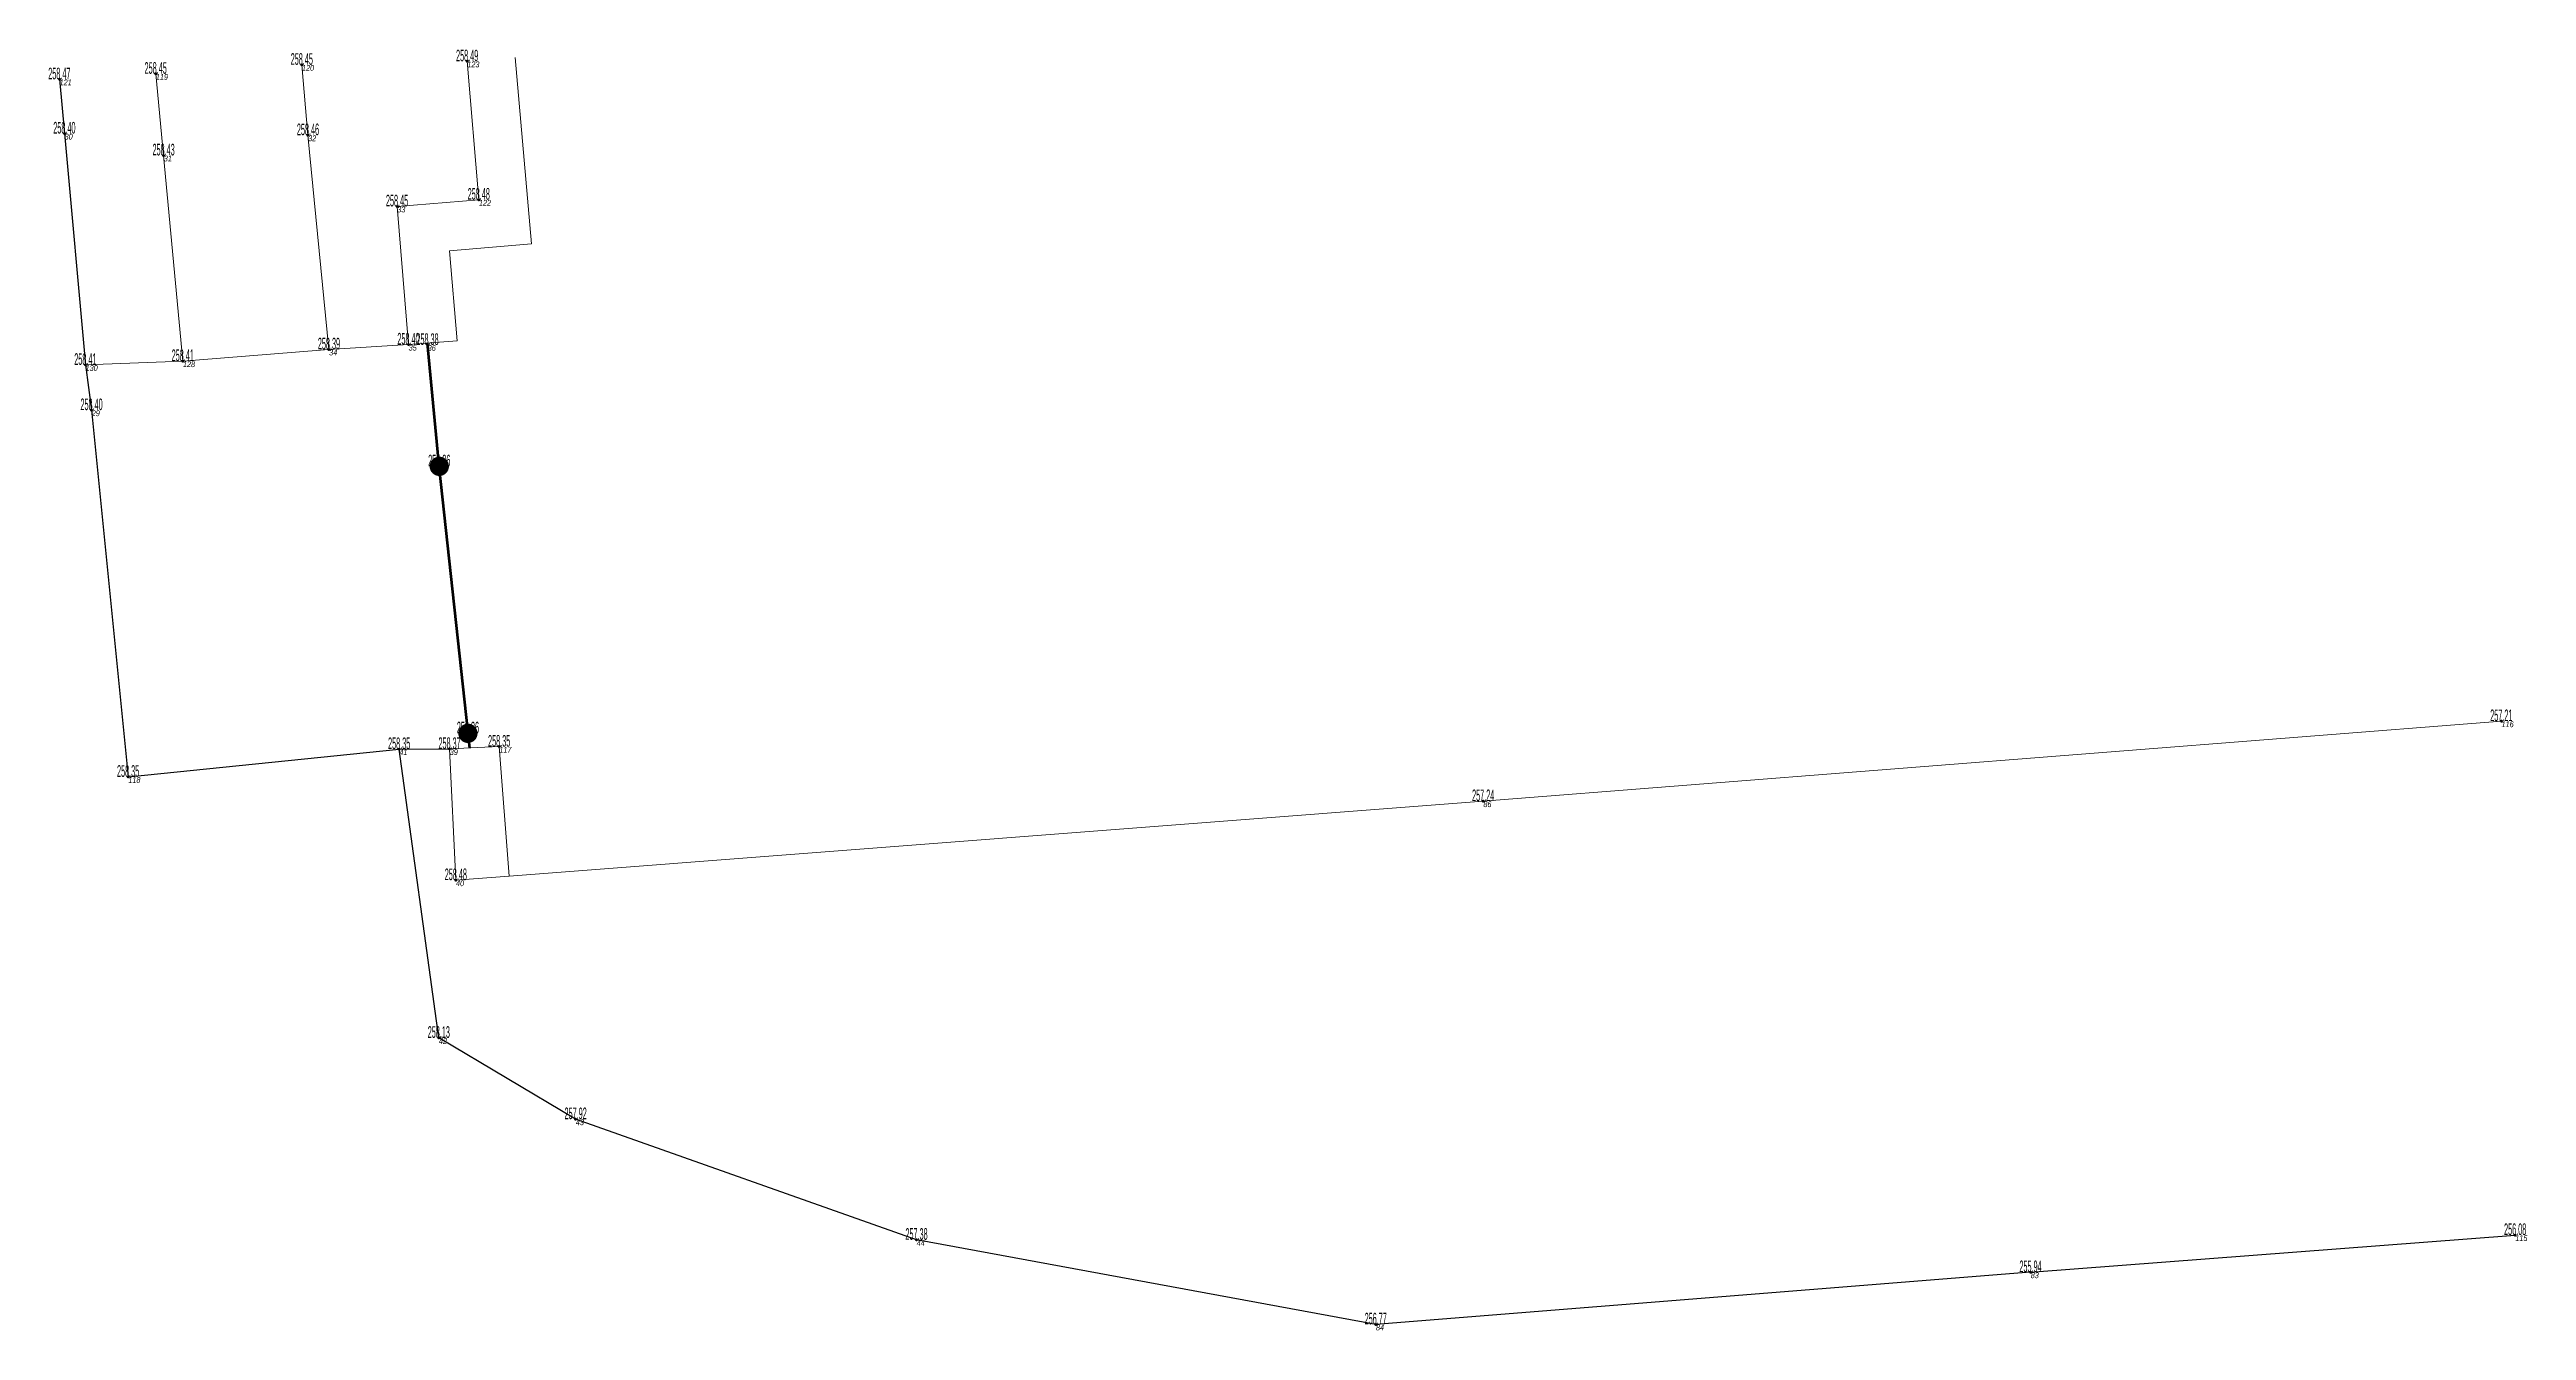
# Model space of a CAD drawing. Header units: metres. Extents: x -595996.8 to -595958.1, y -1158252.6 to -1158204.6.
# Drawn here: x -595985.07 to -595959.46, y -1158217.89 to -1158204.65 of the extents above; entities that cross this region are included whole.
import ezdxf
from ezdxf.enums import TextEntityAlignment as Align

# ---------------------------------------------------------------- set-up
doc = ezdxf.new("R2010")
doc.units = ezdxf.units.M
doc.header["$MEASUREMENT"] = 0
for name, color, linetype, lineweight, plot in [('GS01-body-info', 7, 'Continuous', 0, False), ('GS01-body-poloha', 7, 'Continuous', 0, False), ('GS01-body-čísla', 7, 'Continuous', 0, False), ('GS09-výškopis-body podrobné-buňky', 7, 'Continuous', 0, False), ('GS09-výškopis-body podrobné-výšky', 7, 'Continuous', 0, False)]:
    doc.layers.add(name, color=color, linetype=linetype, lineweight=lineweight, plot=plot)
for name, color, linetype, lineweight in [('GS02-hranice-jiné komunikace', 7, 'Continuous', 0), ('GS02-hranice-ostatní', 7, 'Continuous', 0), ('GS02-hranice-rozhrady', 7, 'Continuous', 0), ('GS02-hranice-vozovky', 7, 'Continuous', 0), ('GS04-objekty-vstupy', 7, 'Continuous', 0)]:
    doc.layers.add(name, color=color, linetype=linetype, lineweight=lineweight)
doc.styles.add('Style-Arial Narrow', font='ARIALN.TTF')
doc.styles.add('Style-Arial Narrow IF', font='ARIALNI.TTF')

msp = doc.modelspace()

# ---------------------------------------------------------------- texts
at = {"layer": 'GS01-body-čísla', "color": 6, "linetype": 'Continuous', "lineweight": 0, "style": 'Style-Arial Narrow IF'}
for s, p in [('121', (-595984.971, -1158204.959, 258.469)), ('119', (-595983.975, -1158204.902, 258.449)), ('120', (-595982.464, -1158204.809, 258.449)), ('123', (-595980.754, -1158204.773, 258.489)), ('30', (-595984.919, -1158205.52, 258.403)), ('31', (-595983.893, -1158205.746, 258.425)), ('32', (-595982.4, -1158205.537, 258.46)), ('33', (-595981.479, -1158206.273, 258.454)), ('122', (-595980.634, -1158206.204, 258.479)), ('34', (-595982.183, -1158207.752, 258.392)), ('35', (-595981.361, -1158207.702, 258.396)), ('36', (-595981.164, -1158207.706, 258.382)), ('130', (-595984.702, -1158207.912, 258.409)), ('128', (-595983.695, -1158207.873, 258.409)), ('29', (-595984.638, -1158208.38, 258.396)), ('37', (-595981.042, -1158208.961, 258.364)), ('116', (-595959.718, -1158211.596, 257.209)), ('41', (-595981.457, -1158211.885, 258.348)), ('39', (-595980.936, -1158211.884, 258.371)), ('38', (-595980.746, -1158211.722, 258.356)), ('117', (-595980.423, -1158211.86, 258.349)), ('118', (-595984.26, -1158212.172, 258.349)), ('86', (-595970.247, -1158212.423, 257.243)), ('40', (-595980.871, -1158213.24, 258.481)), ('42', (-595981.047, -1158214.871, 258.132)), ('43', (-595979.632, -1158215.712, 257.917)), ('44', (-595976.107, -1158216.959, 257.376)), ('115', (-595959.575, -1158216.91, 256.082)), ('83', (-595964.587, -1158217.294, 255.939)), ('84', (-595971.358, -1158217.834, 256.772))]:
    msp.add_text(s, height=0.06, dxfattribs=at).set_placement(p, align=Align.TOP_LEFT)
at = {"layer": 'GS09-výškopis-body podrobné-výšky', "color": 32, "linetype": 'Continuous', "lineweight": 0, "style": 'Style-Arial Narrow', "width": 0.5}
for s, p in [('258.45', (-595982.466, -1158204.807, 258.449)), ('258.49', (-595980.756, -1158204.771, 258.489)), ('258.47', (-595984.973, -1158204.957, 258.469)), ('258.45', (-595983.977, -1158204.9, 258.449)), ('258.40', (-595984.921, -1158205.518, 258.403)), ('258.46', (-595982.402, -1158205.535, 258.46)), ('258.43', (-595983.895, -1158205.744, 258.425)), ('258.45', (-595981.481, -1158206.271, 258.454)), ('258.48', (-595980.636, -1158206.202, 258.479)), ('258.41', (-595984.704, -1158207.91, 258.409)), ('258.41', (-595983.697, -1158207.871, 258.409)), ('258.39', (-595982.185, -1158207.75, 258.392)), ('258.40', (-595981.363, -1158207.7, 258.396)), ('258.38', (-595981.166, -1158207.704, 258.382)), ('258.40', (-595984.64, -1158208.378, 258.396)), ('258.36', (-595981.044, -1158208.959, 258.364)), ('258.36', (-595980.748, -1158211.72, 258.356)), ('257.21', (-595959.72, -1158211.594, 257.209)), ('258.35', (-595981.459, -1158211.883, 258.348)), ('258.37', (-595980.938, -1158211.882, 258.371)), ('258.35', (-595980.425, -1158211.858, 258.349)), ('258.35', (-595984.262, -1158212.17, 258.349)), ('257.24', (-595970.249, -1158212.421, 257.243)), ('258.48', (-595980.873, -1158213.238, 258.481)), ('258.13', (-595981.049, -1158214.869, 258.132)), ('257.92', (-595979.634, -1158215.71, 257.917)), ('256.08', (-595959.577, -1158216.908, 256.082)), ('257.38', (-595976.109, -1158216.957, 257.376)), ('255.94', (-595964.589, -1158217.292, 255.939)), ('256.77', (-595971.36, -1158217.832, 256.772))]:
    msp.add_text(s, height=0.12, dxfattribs=at).set_placement(p, align=Align.CENTER)

# ---------------------------------------------------------------- blocks, each defined once
blk = doc.blocks.new('9.12_153')
at = {"layer": 'GS09-výškopis-body podrobné-buňky', "linetype": 'Continuous', "lineweight": 0}
h = blk.add_hatch(color=32, dxfattribs=at)
edge = h.paths.add_edge_path()
edge.add_arc((-4.656613e-10, 0), 0.00015, 0, 360)

# ---------------------------------------------------------------- hatches: boundary and pattern name
at = {"layer": 'GS02-hranice-rozhrady', "linetype": 'Continuous', "lineweight": 0}
h = msp.add_hatch(color=7, dxfattribs=at)
edge = h.paths.add_edge_path(flags=0)
edge.add_arc((-595981.044, -1158208.959), 0.1, 0, 360)
h = msp.add_hatch(color=7, dxfattribs=at)
edge = h.paths.add_edge_path(flags=0)
edge.add_arc((-595980.7480000001, -1158211.72), 0.1, 0, 360)

# ---------------------------------------------------------------- linework, layer by layer
at = {"layer": 'GS01-body-info', "color": 6, "linetype": 'Continuous', "lineweight": 53}
for p in [(-595984.973, -1158204.957, 258.469), (-595983.977, -1158204.9, 258.449), (-595982.466, -1158204.807, 258.449), (-595980.756, -1158204.771, 258.489), (-595984.921, -1158205.518, 258.403), (-595983.895, -1158205.744, 258.425), (-595982.402, -1158205.535, 258.46), (-595981.481, -1158206.271, 258.454), (-595980.636, -1158206.202, 258.479), (-595982.185, -1158207.75, 258.392), (-595981.363, -1158207.7, 258.396), (-595981.166, -1158207.704, 258.382), (-595984.704, -1158207.91, 258.409), (-595983.697, -1158207.871, 258.409), (-595984.64, -1158208.378, 258.396), (-595981.044, -1158208.959, 258.364), (-595959.72, -1158211.594, 257.209), (-595981.459, -1158211.883, 258.348), (-595980.938, -1158211.882, 258.371), (-595980.748, -1158211.72, 258.356), (-595980.425, -1158211.858, 258.349), (-595984.262, -1158212.17, 258.349), (-595970.249, -1158212.421, 257.243), (-595980.873, -1158213.238, 258.481), (-595981.049, -1158214.869, 258.132), (-595979.634, -1158215.71, 257.917), (-595976.109, -1158216.957, 257.376), (-595959.577, -1158216.908, 256.082), (-595964.589, -1158217.292, 255.939), (-595971.36, -1158217.832, 256.772)]:
    msp.add_point(p, dxfattribs=at)
at = {"layer": 'GS01-body-poloha', "color": 6, "linetype": 'Continuous', "lineweight": 53}
for p in [(-595984.973, -1158204.957, 258.469), (-595983.977, -1158204.9, 258.449), (-595982.466, -1158204.807, 258.449), (-595980.756, -1158204.771, 258.489), (-595984.921, -1158205.518, 258.403), (-595983.895, -1158205.744, 258.425), (-595982.402, -1158205.535, 258.46), (-595981.481, -1158206.271, 258.454), (-595980.636, -1158206.202, 258.479), (-595982.185, -1158207.75, 258.392), (-595981.363, -1158207.7, 258.396), (-595981.166, -1158207.704, 258.382), (-595984.704, -1158207.91, 258.409), (-595983.697, -1158207.871, 258.409), (-595984.64, -1158208.378, 258.396), (-595981.044, -1158208.959, 258.364), (-595959.72, -1158211.594, 257.209), (-595981.459, -1158211.883, 258.348), (-595980.938, -1158211.882, 258.371), (-595980.748, -1158211.72, 258.356), (-595980.425, -1158211.858, 258.349), (-595984.262, -1158212.17, 258.349), (-595970.249, -1158212.421, 257.243), (-595980.873, -1158213.238, 258.481), (-595981.049, -1158214.869, 258.132), (-595979.634, -1158215.71, 257.917), (-595976.109, -1158216.957, 257.376), (-595959.577, -1158216.908, 256.082), (-595964.589, -1158217.292, 255.939), (-595971.36, -1158217.832, 256.772)]:
    msp.add_point(p, dxfattribs=at)
at = {"layer": 'GS02-hranice-jiné komunikace', "color": 7, "linetype": 'Continuous', "lineweight": 0}
for p, q in [((-595983.697, -1158207.871, 258.409), (-595982.185, -1158207.75, 258.392)), ((-595982.185, -1158207.75, 258.392), (-595981.363, -1158207.7, 258.396)), ((-595984.704, -1158207.91, 258.409), (-595983.697, -1158207.871, 258.409)), ((-595980.938, -1158211.882, 258.371), (-595980.425, -1158211.858, 258.349)), ((-595980.938, -1158211.882, 258.371), (-595980.873, -1158213.238, 258.481)), ((-595980.425, -1158211.858, 258.349), (-595980.3203, -1158213.1955, 258.4166))]:
    msp.add_line(p, q, dxfattribs=at)
at = {"layer": 'GS02-hranice-jiné komunikace', "color": 7, "linetype": 'Continuous', "lineweight": 0, "extrusion": (0.977660351872085, 0.0895789369923283, 0.1901469179994137), "elevation": -686371.525144, "flags": 128}
msp.add_lwpolyline([(-1098993.830815, 133200.027487), (-1098994.678776, 133200.003041), (-1098996.81497, 133199.986744)], dxfattribs=at)
at = {"layer": 'GS02-hranice-jiné komunikace', "color": 7, "linetype": 'Continuous', "lineweight": 0, "extrusion": (0.972887203257715, 0.0887555925050209, 0.2135718486516052), "elevation": -682565.670994, "flags": 128}
msp.add_lwpolyline([(-1099271.851125, 149484.199395), (-1099269.62557, 149484.269001), (-1099268.894767, 149484.257741)], dxfattribs=at)
at = {"layer": 'GS02-hranice-jiné komunikace', "color": 7, "linetype": 'Continuous', "lineweight": 0}
msp.add_polyline3d([(-595980.756, -1158204.771, 258.489), (-595980.636, -1158206.202, 258.479), (-595981.481, -1158206.271, 258.454), (-595981.363, -1158207.7, 258.396)], dxfattribs=at)
at = {"layer": 'GS02-hranice-ostatní', "color": 7, "linetype": 'Continuous', "lineweight": 0, "elevation": 258.396, "flags": 128}
msp.add_lwpolyline([(-595981.363, -1158207.7), (-595980.86, -1158207.66), (-595980.94, -1158206.73), (-595980.09, -1158206.66), (-595980.26, -1158204.73)], dxfattribs=at)
at = {"layer": 'GS02-hranice-rozhrady', "color": 7, "linetype": 'Continuous', "lineweight": 0, "extrusion": (0.0783420243530206, -0.9968216564407896, 0.0144607216594227), "elevation": 1107845.428171, "flags": 128}
msp.add_lwpolyline([(-684895.024518, -15763.411628), (-684894.470187, -15763.476034), (-684884.369165, -15764.649757), (-684873.807737, -15764.683761)], dxfattribs=at)
at = {"layer": 'GS02-hranice-vozovky', "color": 7, "linetype": 'Continuous', "lineweight": 30}
for p, q in [((-595981.459, -1158211.883, 258.348), (-595980.938, -1158211.882, 258.371)), ((-595964.589, -1158217.292, 255.939), (-595959.577, -1158216.908, 256.082))]:
    msp.add_line(p, q, dxfattribs=at)
at = {"layer": 'GS02-hranice-vozovky', "color": 7, "linetype": 'Continuous', "lineweight": 30, "extrusion": (0.001609289469137, -0.0122331515846463, 0.9999238771975154), "elevation": 13467.80318, "flags": 128}
msp.add_lwpolyline([(-595984.284005, -1158130.284662), (-595983.90593, -1158134.076945), (-595981.102932, -1158133.789924)], dxfattribs=at)
at = {"layer": 'GS02-hranice-vozovky', "color": 7, "linetype": 'Continuous', "lineweight": 30}
for points in [[(-595984.973, -1158204.957, 258.469), (-595984.921, -1158205.518, 258.403), (-595984.704, -1158207.91, 258.409), (-595984.64, -1158208.378, 258.396)], [(-595964.589, -1158217.292, 255.939), (-595971.36, -1158217.832, 256.772), (-595976.109, -1158216.957, 257.376), (-595979.634, -1158215.71, 257.917), (-595981.049, -1158214.869, 258.132), (-595981.459, -1158211.883, 258.348)]]:
    msp.add_polyline3d(points, dxfattribs=at)
at = {"layer": 'GS04-objekty-vstupy', "color": 253, "linetype": 'Continuous', "lineweight": 53, "extrusion": (-0.7904784565030706, -0.085226129547429, 0.606531381419699), "elevation": 569976.548423, "flags": 128}
msp.add_lwpolyline([(1087652.371995, -434496.133748), (1087649.441812, -434496.133748), (1087648.161406, -434496.111108)], dxfattribs=at)

# ---------------------------------------------------------------- block references
at = {"layer": 'GS09-výškopis-body podrobné-buňky', "color": 32, "linetype": 'Continuous', "lineweight": 0, "xscale": 0.2, "yscale": 0.2, "zscale": 0.2}
for p in [(-595984.973, -1158204.957, 258.469), (-595983.977, -1158204.9, 258.449), (-595982.466, -1158204.807, 258.449), (-595980.756, -1158204.771, 258.489), (-595984.921, -1158205.518, 258.403), (-595983.895, -1158205.744, 258.425), (-595982.402, -1158205.535, 258.46), (-595981.481, -1158206.271, 258.454), (-595980.636, -1158206.202, 258.479), (-595982.185, -1158207.75, 258.392), (-595981.363, -1158207.7, 258.396), (-595981.166, -1158207.704, 258.382), (-595984.704, -1158207.91, 258.409), (-595983.697, -1158207.871, 258.409), (-595984.64, -1158208.378, 258.396), (-595981.044, -1158208.959, 258.364), (-595959.72, -1158211.594, 257.209), (-595981.459, -1158211.883, 258.348), (-595980.938, -1158211.882, 258.371), (-595980.748, -1158211.72, 258.356), (-595980.425, -1158211.858, 258.349), (-595984.262, -1158212.17, 258.349), (-595970.249, -1158212.421, 257.243), (-595980.873, -1158213.238, 258.481), (-595981.049, -1158214.869, 258.132), (-595979.634, -1158215.71, 257.917), (-595976.109, -1158216.957, 257.376), (-595959.577, -1158216.908, 256.082), (-595964.589, -1158217.292, 255.939), (-595971.36, -1158217.832, 256.772)]:
    msp.add_blockref('9.12_153', p, dxfattribs=at)

msp.set_redraw_order([(e.dxf.handle, doc.entitydb.next_handle()) for e in msp.query("TEXT MTEXT ATTDEF DIMENSION ARC_DIMENSION")])  # texts and dimensions are drawn at this point

doc.saveas('drawing.dxf')
